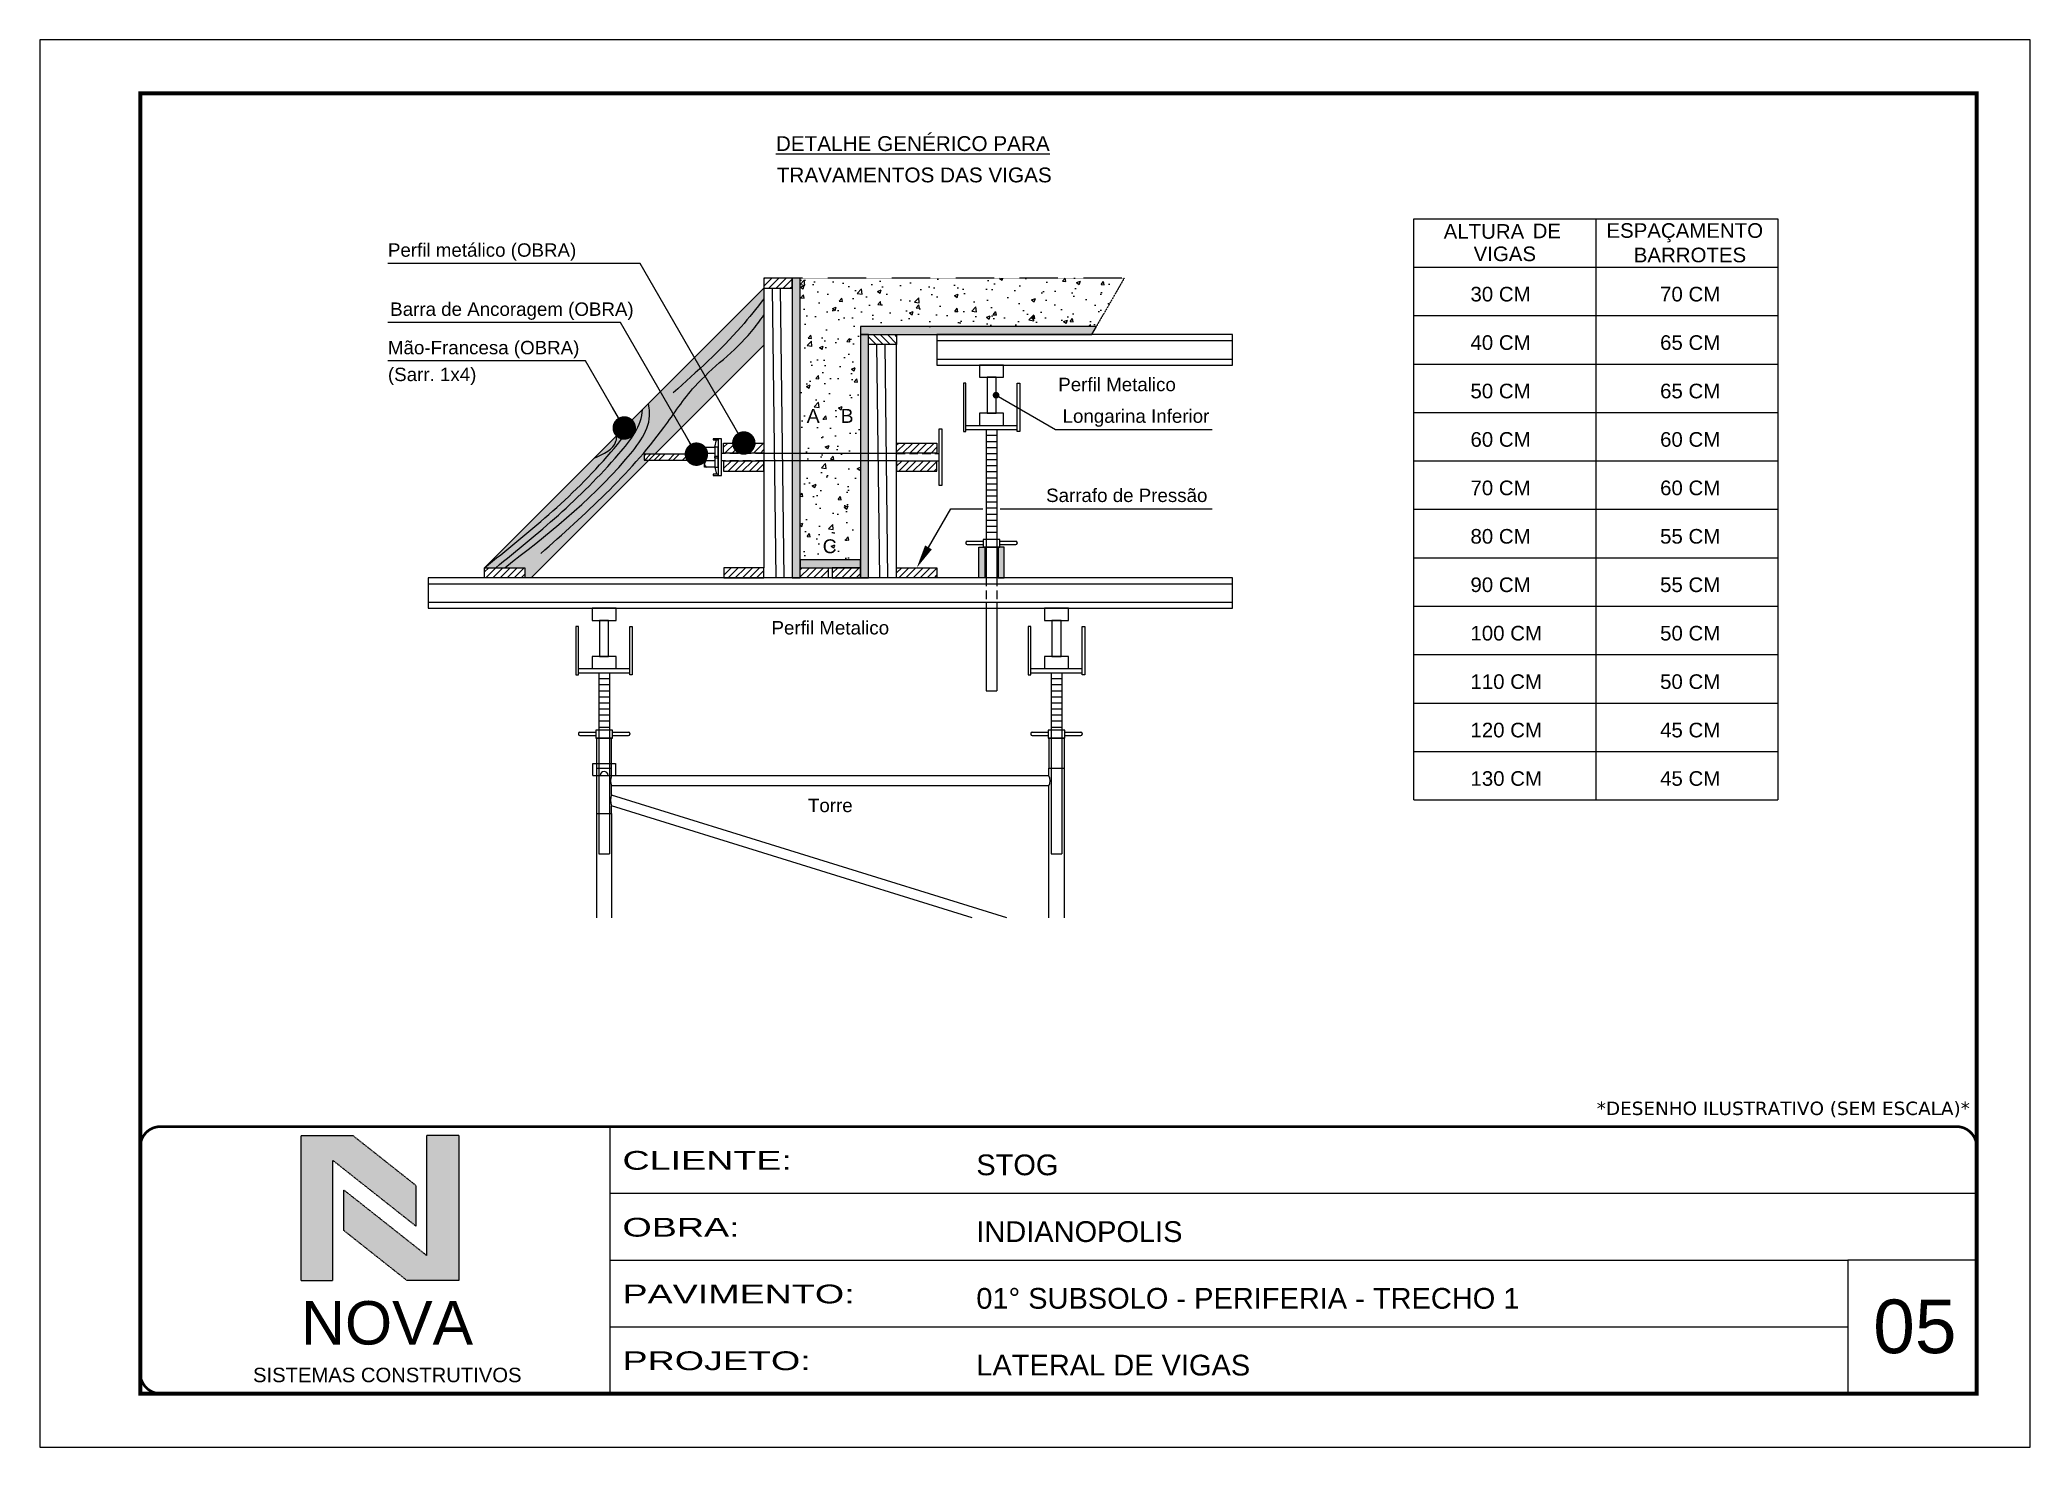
# Model space of a CAD drawing. Extents: x 0 to 6325, y 5574 to 19307.
# Drawn here: x 0 to 1485, y 15911 to 16961 of the extents above; entities that cross this region are included whole.
import ezdxf
from ezdxf.enums import TextEntityAlignment as Align

# ---------------------------------------------------------------- set-up
doc = ezdxf.new("R2010")
doc.units = 0
for name, pattern in [('CONTINUO', [0]), ('DASHED', [0.75, 0.5, -0.25]), ('HIDDEN', [9.525, 6.35, -3.175])]:
    doc.linetypes.add(name, pattern=pattern)
for name, color, linetype in [('BARRA DE ANCORAGEM', 251, 'Continuous'), ('COTA', 241, 'Continuous'), ('GARFOS', 7, 'Continuous'), ('Hachura', 253, 'Continuous')]:
    doc.layers.add(name, color=color, linetype=linetype)
for name, color, linetype, lineweight in [('CARIMBO', 255, 'Continuous', 9), ('CARIMBO-LEGENDA', 75, 'Continuous', 15), ('CONCRETO', 251, 'Continuous', 25), ('Demarcação 1', 251, 'Continuous', 9), ('Escoras', 2, 'Continuous', 25), ('Folhas', 255, 'Continuous', 9), ('Forcador', 251, 'Continuous', 25), ('Madeira', 126, 'Continuous', 18), ('Perfil Metálico', 224, 'Continuous', 18), ('SARRAFO DE PRESSAO', 251, 'DASHED', 9)]:
    doc.layers.add(name, color=color, linetype=linetype, lineweight=lineweight)
doc.layers.add('Demarcação 2', color=7, linetype='Continuous', lineweight=9, true_color=0xe0e0e0)
doc.styles.add('arial', font='arial.ttf')
doc.styles.get("Standard").update_dxf_attribs({"font": 'arial.ttf'})
doc.styles.add('stylellllll', font='verdana.ttf', dxfattribs={"height": 2})
doc.styles.add('Tecnologia', font='')
doc.styles.get('Tecnologia').set_extended_font_data('Forgotten Futurist')
doc.dimstyles.new('3x', dxfattribs={"dimtxt": 10, "dimasz": 5, "dimexe": 7, "dimexo": 5, "dimgap": 4, "dimtad": 1, "dimdec": 4, "dimlfac": 0.333333, "dimdsep": 46, "dimtxsty": 'Standard', "dimblk": 'DOT', "dimcen": 0.09, "dimclrd": 1, "dimclre": 1, "dimclrt": 2, "dimadec": 0, "dimazin": 2, "dimtfac": 1, "dimtdec": 4, "dimtmove": 0, "dimatfit": 3, "dimldrblk": 'DOT', "dimfxl": 1, "dimtolj": 1, "dimtzin": 0, "dimlwd": 9, "dimlwe": 9, "dimarcsym": 0})
pattern_1 = [(45, (-4740.7443, 22500.987), (-2.6516504, 2.6516504), [])]

msp = doc.modelspace()

# ---------------------------------------------------------------- texts
at = {"color": 0, "linetype": 'Continuous', "ltscale": 5, "style": 'arial'}
for s, p in [('%%UDETALHE GENÉRICO PARA', (651.32, 16878.47)), ('TRAVAMENTOS DAS VIGAS', (652.4, 16855.08))]:
    msp.add_text(s, height=11.0592, dxfattribs=at).set_placement(p, align=Align.CENTER)
at = {"layer": 'CARIMBO', "style": 'arial'}
for s, height, p in [('Perfil metálico (OBRA)', 10, (259.74, 16799.58)), ('Barra de Ancoragem (OBRA)', 10, (261.42, 16755.47)), ('Mão-Francesa (OBRA)', 10, (259.74, 16726.8)), ('Longarina Inferior', 10, (763.07, 16675.69)), ('Sarrafo de Pressão', 10, (750.79, 16616.58)), ('05', 40, (1367.86, 15981.57))]:
    msp.add_text(s, height=height, dxfattribs=at).set_placement(p)
msp.add_text('(Sarr. 1x4)', height=10, dxfattribs=at).set_placement((259.74, 16716.8), align=Align.TOP_LEFT)
for s, p in [('Perfil Metalico', (803.72, 16704.28)), ('Perfil Metalico', (589.78, 16522.78)), ('Torre', (589.78, 16390.25))]:
    msp.add_text(s, height=10, dxfattribs=at).set_placement(p, align=Align.MIDDLE_CENTER)
at = {"layer": 'CARIMBO', "color": 0, "linetype": 'Continuous', "style": 'arial'}
for s, p in [('A', (576.99, 16680.82)), ('B', (602.28, 16680.82)), ('C', (589.32, 16583.57))]:
    msp.add_text(s, height=10.37, dxfattribs=at).set_placement(p, align=Align.MIDDLE_CENTER)
at = {"layer": 'CARIMBO', "style": 'stylellllll'}
msp.add_text('*DESENHO ILUSTRATIVO (SEM ESCALA)*', height=10, dxfattribs=at).set_placement((1440, 16159.24), align=Align.RIGHT)
at = {"layer": 'GARFOS', "color": 2, "ltscale": 1.5}
for s, height, p in [('ALTURA   ', 10.91, (1047.4, 16812.99)), ('DE', 10.91, (1113.79, 16813.38)), ('ESPAÇAMENTO', 10.9102, (1168.84, 16813.69)), ('VIGAS', 10.91, (1069.75, 16796.3)), ('BARROTES', 10.91, (1189.25, 16795.45)), ('30 CM', 10.91, (1067.39, 16766.22)), ('70 CM', 10.91, (1208.87, 16766.22)), ('40 CM', 10.91, (1067.39, 16730.09)), ('65 CM', 10.91, (1208.87, 16730.09)), ('50 CM', 10.91, (1067.39, 16693.95)), ('65 CM', 10.91, (1208.87, 16693.95)), ('60 CM', 10.91, (1067.39, 16657.82)), ('60 CM', 10.91, (1208.87, 16657.82)), ('70 CM', 10.91, (1067.39, 16621.68)), ('60 CM', 10.91, (1208.87, 16621.68)), ('80 CM', 10.91, (1067.39, 16585.54)), ('55 CM', 10.91, (1208.87, 16585.54)), ('90 CM', 10.91, (1067.39, 16549.41)), ('55 CM', 10.91, (1208.87, 16549.41)), ('100 CM', 10.91, (1067.39, 16513.27)), ('50 CM', 10.91, (1208.87, 16513.27)), ('110 CM', 10.91, (1067.39, 16477.13)), ('50 CM', 10.91, (1208.87, 16477.13)), ('120 CM', 10.91, (1067.39, 16441)), ('45 CM', 10.91, (1208.87, 16441)), ('130 CM', 10.91, (1067.39, 16404.86)), ('45 CM', 10.91, (1208.87, 16404.86))]:
    msp.add_text(s, height=height, dxfattribs=at).set_placement(p)

# ---------------------------------------------------------------- blocks, each defined once
blk = doc.blocks.new('A$C64660E27')
at = {"layer": 'COTA', "true_color": 0x1a1a1a}
h = blk.add_hatch(color=250, dxfattribs=at)
h.dxf.hatch_style = 1
h.paths.add_polyline_path([(185.4, -11.6), (142.4, -11.6), (142.4, -131.6), (168.8, -131.6), (168.8, -32.2), (237.7, -86.7), (237.7, -53)])
at = {"layer": 'COTA'}
h = blk.add_hatch(color=20, dxfattribs=at)
h.dxf.hatch_style = 1
h.paths.add_polyline_path([(273, -11.4), (246.6, -11.4), (246.6, -111.1), (177.7, -56.6), (177.7, -90.2), (230, -131.6), (273, -131.6)])
for p, q in [((142.4, -131.6), (142.4, -11.6)), ((142.4, -11.6), (185.4, -11.6)), ((185.4, -11.6), (237.7, -53)), ((273, -11.4), (246.6, -11.4)), ((246.6, -111.1), (246.6, -11.4)), ((273, -11.4), (273, -131.6)), ((168.8, -32.2), (237.7, -86.7)), ((168.8, -131.6), (168.8, -32.2)), ((246.6, -111.1), (177.7, -56.6)), ((177.7, -90.2), (177.7, -56.6)), ((237.7, -86.7), (237.7, -53)), ((230, -131.6), (177.7, -90.2)), ((142.4, -131.6), (168.8, -131.6)), ((273, -131.6), (230, -131.6))]:
    blk.add_line(p, q)
at = {"layer": 'CARIMBO-LEGENDA', "color": 7, "linetype": 'Continuous', "ltscale": 100, "style": 'arial'}
blk.add_text('NOVA', height=36, dxfattribs=at).set_placement((142.4, -184.8))
at = {"layer": 'CARIMBO-LEGENDA', "color": 7, "linetype": 'Continuous', "style": 'arial'}
blk.add_text('SISTEMAS CONSTRUTIVOS', height=12, dxfattribs=at).set_placement((102.5, -216))
blk = doc.blocks.new('9999999999')
at = {"color": 30, "linetype": 'CONTINUO'}
for p, q in [((98564.6, 34230.2), (98564.6, 34429.4)), ((98564.6, 34379.6), (99584, 34379.6)), ((98564.6, 34329.8), (99488, 34329.8)), ((99584, 34329.8), (99488, 34329.8)), ((99488, 34329.8), (99488, 34230.2)), ((98564.6, 34280), (99488, 34280))]:
    blk.add_line(p, q, dxfattribs=at)
at = {"color": 30, "linetype": 'CONTINUO', "const_width": 2}
blk.add_lwpolyline([(99584, 34230.2), (99584, 34414.4, 0.414214), (99569, 34429.4), (98229, 34429.4, 0.414214), (98214, 34414.4), (98214, 34245.2, 0.414214), (98229, 34230.2), (99584, 34230.2)], format="xyb", dxfattribs=at)
at = {"layer": 'Folhas'}
blk.add_lwpolyline([(98139, 34190.2), (99624, 34190.2), (99624, 35240.2), (98139, 35240.2)], close=True, dxfattribs=at)
at = {"layer": 'Folhas', "color": 30, "const_width": 3}
blk.add_lwpolyline([(98214, 34230.2), (99584, 34230.2), (99584, 35200.2), (98214, 35200.2)], close=True, dxfattribs=at)
at = {"xscale": 0.9, "yscale": 0.9, "zscale": 0.9}
blk.add_blockref('A$C64660E27', (98205.8, 34433.1), dxfattribs=at)
at = {"color": 7, "linetype": 'Continuous', "ltscale": 5, "style": 'arial'}
for s, height, p in [('STOG', 15.48, (98837.7, 34393.1)), ('INDIANOPOLIS', 15.483, (98837.7, 34343.3)), ('01° SUBSOLO - PERIFERIA - TRECHO 1', 15.483, (98837.7, 34293.5)), ('LATERAL DE VIGAS', 15.483, (98837.7, 34243.7))]:
    blk.add_text(s, height=height, dxfattribs=at).set_placement(p)
at = {"layer": 'Folhas', "color": 7, "style": 'Tecnologia', "width": 1.5}
for s, p in [('CLIENTE:', (98573.7, 34397.2)), ('OBRA:', (98573.7, 34347.3)), ('PAVIMENTO:', (98573.7, 34297.5)), ('PROJETO:', (98573.7, 34247.7))]:
    blk.add_text(s, height=14, dxfattribs=at).set_placement(p)
blk = doc.blocks.new('HT20CT')
at = {"layer": 'Forcador'}
for points in [[(-4, 16), (-4, 20), (4, 20), (4, 16)], [(-1.5, 4), (-1.5, 16), (1.5, 16), (1.5, 4)], [(-4, 0), (-4, 4), (4, 4), (4, 0)]]:
    blk.add_lwpolyline(points, close=True, dxfattribs=at)
blk = doc.blocks.new('_Dot')
at = {"color": 0, "linetype": 'ByBlock', "lineweight": -2}
blk.add_line((-0.5, 0), (-1, 0), dxfattribs=at)
at = {"color": 0, "linetype": 'ByBlock', "const_width": 0.5}
blk.add_lwpolyline([(-0.25, 0, 1), (0.25, 0, 1)], format="xyb", close=True, dxfattribs=at)

# ---------------------------------------------------------------- hatches: boundary and pattern name
at = {"layer": 'CONCRETO', "linetype": 'DASHED', "ltscale": 0.3}
h = msp.add_hatch(dxfattribs=at)
h.set_pattern_fill('AR-CONC', color=256, scale=4, style=0)
h.set_pattern_definition([(50, (-48099.739, 8830.645), (28.690407, -2.510085), [3, -33]), (355, (-48099.74, 8830.645), (-5.550053, 30.087685), [2.4, -26.4]), (100.4514, (-48097.348, 8830.436), (23.140375, 27.577582), [2.549608, -28.045684]), (46.1842, (-48099.74, 8838.645), (42.689642, -6.62076), [4.5, -49.5]), (96.6356, (-48096.18, 8838.094), (37.386508, 38.964715), [3.82441, -42.06852]), (351.1842, (-48099.74, 8838.645), (37.386478, 38.964744), [3.6, -39.6]), (21, (-48095.739, 8836.645), (23.876282, -16.104756), [3, -33]), (326, (-48095.74, 8836.645), (9.732613, 29.006002), [2.4, -26.4]), (71.4514, (-48093.75, 8835.303), (33.608905, 12.90122), [2.549608, -28.045684]), (37.5, (-48099.739, 8830.645), (0.4863942, 13.3157542), [0, -26.08, 0, -26.8, 0, -26.5]), (7.5, (-48099.739, 8830.645), (10.5227815, 15.7764685), [0, -15.28, 0, -25.48, 0, -10.1]), (327.5, (-48108.659, 8830.645), (21.3528974, -0.9021949), [0, -10, 0, -31.2, 0, -41.4]), (317.5, (-48112.659, 8830.645), (23.327447, 4.004199), [0, -13, 0, -20.72, 0, -29.4])])
h.paths.add_polyline_path([(567.28, 16783.57), (567.28, 16573.57), (612.28, 16573.57), (612.28, 16747.57), (788.27, 16747.57), (809.06, 16783.57)])
h.paths.add_polyline_path([(594.85, 16673.05), (609.7, 16673.05), (609.7, 16688.6), (594.85, 16688.6)], flags=24)
h.paths.add_polyline_path([(569.54, 16673.05), (584.43, 16673.05), (584.43, 16688.6), (569.54, 16688.6)], flags=24)
h.paths.add_polyline_path([(581.41, 16575.53), (597.23, 16575.53), (597.23, 16591.61), (581.41, 16591.61)], flags=24)
at = {"layer": 'Demarcação 1'}
for points in [[(567.28, 16783.57), (561.28, 16783.57), (561.28, 16560.07), (567.28, 16560.07)], [(788.27, 16747.57), (612.28, 16747.57), (612.28, 16741.57), (784.81, 16741.57)], [(618.28, 16741.57), (612.28, 16741.57), (612.28, 16560.07), (618.28, 16560.07)], [(612.28, 16573.57), (567.28, 16573.57), (567.28, 16567.57), (612.28, 16567.57)]]:
    msp.add_hatch(color=256, dxfattribs=at).paths.add_polyline_path(points)
at = {"layer": 'Demarcação 2'}
msp.add_hatch(color=256, dxfattribs=at).paths.add_polyline_path([(540.28, 16733.65), (540.28, 16776.07), (331.79, 16567.59), (361.86, 16567.59), (361.86, 16560.07), (366.7, 16560.07), (454.49, 16647.86), (450.82, 16647.86), (450.82, 16652.28), (458.91, 16652.28)])
at = {"layer": 'Hachura'}
h = msp.add_hatch(dxfattribs=at)
h.set_pattern_fill('ANSI31', color=256, scale=30, style=0)
h.set_pattern_definition(pattern_1)
h.paths.add_polyline_path([(540.28, 16783.57), (561.28, 16783.57), (561.28, 16776.07), (540.28, 16776.07)])
h = msp.add_hatch(dxfattribs=at)
h.set_pattern_fill('ANSI31', color=256, scale=30, style=0)
h.set_pattern_definition([(135, (8101.1667, 21056.682), (2.6516504, 2.6516504), [])])
h.paths.add_polyline_path([(618.28, 16741.57), (639.28, 16741.57), (639.28, 16734.07), (618.28, 16734.07)])
h = msp.add_hatch(dxfattribs=at)
h.set_pattern_fill('ANSI32', color=256, scale=20, angle=90, style=0)
h.set_pattern_definition([(45, (9107.349, 7675.743), (5.303301, -5.303301), []), (45, (9107.349, 7679.278), (5.303301, -5.303301), [])])
h.paths.add_polyline_path([(450.82, 16647.86), (450.82, 16652.28), (495.82, 16652.28), (495.82, 16647.86)])
h = msp.add_hatch(dxfattribs=at)
h.set_pattern_fill('ANSI31', color=256, scale=30, style=0)
h.set_pattern_definition(pattern_1)
h.paths.add_polyline_path([(540.28, 16653.08), (540.28, 16660.6), (510.21, 16660.6), (510.21, 16653.08)])
h = msp.add_hatch(dxfattribs=at)
h.set_pattern_fill('ANSI31', color=256, scale=30, style=0)
h.set_pattern_definition(pattern_1)
h.paths.add_polyline_path([(510.21, 16639.55), (540.28, 16639.55), (540.28, 16647.07), (510.21, 16647.07)])
h = msp.add_hatch(dxfattribs=at)
h.set_pattern_fill('ANSI31', color=256, scale=30, style=0)
h.set_pattern_definition(pattern_1)
h.paths.add_polyline_path([(669.34, 16653.08), (669.34, 16660.6), (639.28, 16660.6), (639.28, 16653.08)])
h = msp.add_hatch(dxfattribs=at)
h.set_pattern_fill('ANSI31', color=256, scale=30, style=0)
h.set_pattern_definition(pattern_1)
h.paths.add_polyline_path([(639.28, 16639.55), (669.34, 16639.55), (669.34, 16647.07), (639.28, 16647.07)])
h = msp.add_hatch(dxfattribs=at)
h.set_pattern_fill('ANSI31', color=256, scale=30, style=0)
h.set_pattern_definition([(45, (-4919.1598, 22407.98), (-2.6516504, 2.6516504), [])])
h.paths.add_polyline_path([(361.86, 16560.07), (361.86, 16567.59), (331.79, 16567.59), (331.79, 16560.07)])
h = msp.add_hatch(dxfattribs=at)
h.set_pattern_fill('ANSI31', color=256, scale=30, style=0)
h.set_pattern_definition(pattern_1)
h.paths.add_polyline_path([(510.28, 16560.07), (540.28, 16560.07), (540.28, 16567.57), (510.28, 16567.57)])
h = msp.add_hatch(dxfattribs=at)
h.set_pattern_fill('ANSI31', color=256, scale=30, style=0)
h.set_pattern_definition(pattern_1)
h.paths.add_polyline_path([(567.28, 16567.57), (588.28, 16567.57), (588.28, 16560.07), (567.28, 16560.07)])
h = msp.add_hatch(dxfattribs=at)
h.set_pattern_fill('ANSI31', color=256, scale=30, style=0)
h.set_pattern_definition(pattern_1)
h.paths.add_polyline_path([(612.28, 16560.07), (612.28, 16567.57), (591.28, 16567.57), (591.28, 16560.07)])
h = msp.add_hatch(dxfattribs=at)
h.set_pattern_fill('ANSI31', color=256, scale=30, style=0)
h.set_pattern_definition(pattern_1)
h.paths.add_polyline_path([(669.28, 16567.57), (639.28, 16567.57), (639.28, 16560.07), (669.28, 16560.07)])
at = {"layer": 'Perfil Metálico'}
for points in [[(700.64, 16560.07), (705.14, 16560.07), (705.14, 16582.87), (700.64, 16582.87)], [(715.01, 16560.07), (719.51, 16560.07), (719.51, 16582.87), (715.01, 16582.87)]]:
    msp.add_hatch(color=256, dxfattribs=at).paths.add_polyline_path(points)

# ---------------------------------------------------------------- linework, layer by layer
for points in [[(567.28, 16783.57), (561.28, 16783.57), (561.28, 16560.07), (567.28, 16560.07)], [(788.27, 16747.57), (612.28, 16747.57), (612.28, 16741.57), (784.81, 16741.57)], [(618.28, 16741.57), (612.28, 16741.57), (612.28, 16560.07), (618.28, 16560.07)], [(612.28, 16573.57), (567.28, 16573.57), (567.28, 16567.57), (612.28, 16567.57)]]:
    msp.add_lwpolyline(points, close=True)
at = {"layer": 'BARRA DE ANCORAGEM'}
for p, q in [((503.71, 16657.58), (504.87, 16662.89)), ((506.03, 16663.77), (506.03, 16636.37)), ((639.27, 16652.74), (540.28, 16652.74)), ((639.27, 16647.41), (540.28, 16647.41)), ((503.71, 16642.56), (504.87, 16637.26))]:
    msp.add_line(p, q, dxfattribs=at)
at = {"layer": 'BARRA DE ANCORAGEM', "linetype": 'HIDDEN'}
for p, q in [((540.28, 16652.74), (508.71, 16652.74)), ((540.28, 16647.41), (508.71, 16647.41)), ((639.27, 16652.74), (670.84, 16652.74)), ((639.27, 16647.41), (670.84, 16647.41))]:
    msp.add_line(p, q, dxfattribs=at)
at = {"layer": 'BARRA DE ANCORAGEM', "flags": 128}
for points in [[(506.03, 16663.77), (502.48, 16663.77), (502.48, 16662.89), (506.03, 16662.89)], [(508.71, 16636.37), (508.71, 16663.77), (506.03, 16663.77), (506.03, 16636.37)], [(673.24, 16629.27), (673.24, 16670.87), (670.84, 16670.87), (670.84, 16629.27)], [(495.82, 16652.28), (450.82, 16652.28), (450.82, 16647.86), (495.82, 16647.86)], [(506.03, 16657.58), (503.71, 16657.58), (503.71, 16642.56), (506.03, 16642.56)], [(506.03, 16637.26), (502.48, 16637.26), (502.48, 16636.37), (506.03, 16636.37)]]:
    msp.add_lwpolyline(points, close=True, dxfattribs=at)
for points in [[(503.71, 16652.72), (497.59, 16652.72, -0.729796), (497.59, 16657.58, -0.729796)], [(503.71, 16647.42), (497.59, 16647.42, -0.6666667), (497.59, 16652.72, -0.6666667)]]:
    msp.add_lwpolyline(points, format="xyb", dxfattribs=at)
for points in [[(503.71, 16642.56), (495.82, 16642.56), (495.82, 16657.58), (503.71, 16657.58)], [(503.71, 16649.63), (506.03, 16649.63), (506.03, 16650.51), (503.71, 16650.51), (503.71, 16649.63), (503.71, 16650.51)]]:
    msp.add_lwpolyline(points, dxfattribs=at)
at = {"layer": 'BARRA DE ANCORAGEM'}
msp.add_arc((498.37, 16644.99), 2.55, 107.75636, 252.24364, dxfattribs=at)
at = {"layer": 'CONCRETO', "linetype": 'DASHED', "ltscale": 0.3}
for q in [(567.28, 16783.57), (788.27, 16747.57)]:
    msp.add_line((809.06, 16783.57), q, dxfattribs=at)
at = {"layer": 'Escoras'}
for p, q in [((715.7, 16582.87), (704.45, 16582.87)), ((415.4, 16440.52), (415.4, 16306.43)), ((426.65, 16440.52), (415.4, 16440.52)), ((426.65, 16418.02), (426.65, 16440.52)), ((764.15, 16440.52), (752.9, 16440.52)), ((752.9, 16440.52), (752.9, 16418.02)), ((764.15, 16440.52), (764.15, 16306.43)), ((412.59, 16421.4), (429.46, 16421.4)), ((412.59, 16412.62), (412.59, 16421.4)), ((412.59, 16412.62), (418.1, 16412.62)), ((415.4, 16418.02), (426.65, 16418.02)), ((424.96, 16421.37), (417.09, 16421.37)), ((424.96, 16412.34), (417.09, 16412.34)), ((423.95, 16412.62), (429.46, 16412.62)), ((426.65, 16412.4), (426.65, 16418.02)), ((752.9, 16412.4), (426.65, 16412.4)), ((429.46, 16421.4), (429.46, 16412.62)), ((752.9, 16418.02), (764.15, 16418.02)), ((752.9, 16412.4), (752.9, 16418.02)), ((752.9, 16404.75), (426.65, 16404.75)), ((426.65, 16398.39), (426.65, 16404.75)), ((721.42, 16306.43), (426.65, 16397.91)), ((752.9, 16306.43), (752.9, 16404.75)), ((415.4, 16384.27), (426.65, 16384.27)), ((695.61, 16306.43), (426.65, 16389.9)), ((426.65, 16384.27), (426.65, 16389.9)), ((426.65, 16384.27), (426.65, 16306.43))]:
    msp.add_line(p, q, dxfattribs=at)
for centre, radius, start, end in [((421.03, 16412.62), 2.92, 0, 180), ((434.22, 16408.57), 8.48, 153.19207, 206.80793), ((745.33, 16408.57), 8.48, 333.19207, 26.80793), ((436.06, 16394.14), 10.33, 155.71056, 204.28944)]:
    msp.add_arc(centre, radius, start, end, dxfattribs=at)
at = {"layer": 'Forcador', "linetype": 'Continuous'}
for p, q in [((690.95, 16673.77), (729.2, 16673.77)), ((690.95, 16670.62), (729.2, 16670.62)), ((706.14, 16670.62), (706.14, 16560.07)), ((714.01, 16670.62), (714.01, 16560.07)), ((690.95, 16586.25), (690.95, 16585.8)), ((691.96, 16587.26), (703.78, 16587.26)), ((691.96, 16584.78), (703.78, 16584.78)), ((716.38, 16587.26), (728.19, 16587.26)), ((716.38, 16584.78), (728.19, 16584.78)), ((729.2, 16586.25), (729.2, 16585.8)), ((706.14, 16537.27), (706.14, 16475.62)), ((714.01, 16537.27), (714.01, 16475.62)), ((401.9, 16492.27), (440.15, 16492.27)), ((401.9, 16489.12), (440.15, 16489.12)), ((417.09, 16489.12), (417.09, 16354.12)), ((424.96, 16489.12), (424.96, 16354.12)), ((739.4, 16492.27), (777.65, 16492.27)), ((739.4, 16489.12), (777.65, 16489.12)), ((754.59, 16489.12), (754.59, 16354.12)), ((762.46, 16489.12), (762.46, 16354.12)), ((706.14, 16475.62), (714.01, 16475.62)), ((401.9, 16443.9), (401.9, 16443.45)), ((402.91, 16444.91), (414.73, 16444.91)), ((402.91, 16442.43), (414.73, 16442.43)), ((427.33, 16444.91), (439.14, 16444.91)), ((427.33, 16442.43), (439.14, 16442.43)), ((440.15, 16443.9), (440.15, 16443.45)), ((739.4, 16443.9), (739.4, 16443.45)), ((740.41, 16444.91), (752.23, 16444.91)), ((740.41, 16442.43), (752.23, 16442.43)), ((764.83, 16444.91), (776.64, 16444.91)), ((764.83, 16442.43), (776.64, 16442.43)), ((777.65, 16443.9), (777.65, 16443.45)), ((417.09, 16354.12), (424.96, 16354.12)), ((754.59, 16354.12), (762.46, 16354.12))]:
    msp.add_line(p, q, dxfattribs=at)
at = {"layer": 'Forcador', "linetype": 'HIDDEN'}
for p, q in [((706.14, 16560.07), (706.14, 16537.27)), ((714.01, 16560.07), (714.01, 16537.27))]:
    msp.add_line(p, q, dxfattribs=at)
at = {"layer": 'Forcador', "linetype": 'Continuous'}
for points in [[(689.04, 16705.27), (689.04, 16669.27), (690.95, 16669.27), (690.95, 16705.27)], [(731.11, 16705.27), (731.11, 16669.27), (729.2, 16669.27), (729.2, 16705.27)], [(703.78, 16588.72), (703.78, 16582.87), (716.38, 16582.87), (716.38, 16588.72)], [(399.99, 16523.77), (399.99, 16487.77), (401.9, 16487.77), (401.9, 16523.77)], [(442.06, 16523.77), (442.06, 16487.77), (440.15, 16487.77), (440.15, 16523.77)], [(737.49, 16523.77), (737.49, 16487.77), (739.4, 16487.77), (739.4, 16523.77)], [(779.56, 16523.77), (779.56, 16487.77), (777.65, 16487.77), (777.65, 16523.77)], [(414.73, 16446.37), (414.73, 16440.52), (427.33, 16440.52), (427.33, 16446.37)], [(752.23, 16446.37), (752.23, 16440.52), (764.83, 16440.52), (764.83, 16446.37)]]:
    msp.add_lwpolyline(points, close=True, dxfattribs=at)
for centre, start, end in [((691.96, 16586.25), 90, 180), ((691.96, 16585.8), 180, 270), ((728.19, 16586.25), 0, 90), ((728.19, 16585.8), 270, 0), ((402.91, 16443.9), 90, 180), ((402.91, 16443.45), 180, 270), ((439.14, 16443.9), 0, 90), ((439.14, 16443.45), 270, 0), ((740.41, 16443.9), 90, 180), ((740.41, 16443.45), 180, 270), ((776.64, 16443.9), 0, 90), ((776.64, 16443.45), 270, 0)]:
    msp.add_arc(centre, 1.01, start, end, dxfattribs=at)
at = {"layer": 'GARFOS', "color": 2, "ltscale": 1.5}
for p, q in [((1025.2, 16394.33), (1025.2, 16827.96)), ((1025.2, 16827.96), (1296.74, 16827.96)), ((1160.97, 16827.96), (1160.97, 16394.33)), ((1296.74, 16827.96), (1296.74, 16394.33)), ((1025.2, 16791.82), (1296.74, 16791.82)), ((1025.2, 16755.69), (1296.74, 16755.69)), ((1025.2, 16719.55), (1296.74, 16719.55)), ((1025.2, 16683.41), (1296.74, 16683.41)), ((1025.2, 16647.28), (1296.74, 16647.28)), ((1025.2, 16611.14), (1296.74, 16611.14)), ((1025.2, 16575.01), (1296.74, 16575.01)), ((1025.2, 16538.87), (1296.74, 16538.87)), ((1025.2, 16502.73), (1296.74, 16502.73)), ((1025.2, 16466.6), (1296.74, 16466.6)), ((1025.2, 16430.46), (1296.74, 16430.46)), ((1025.2, 16394.33), (1296.74, 16394.33))]:
    msp.add_line(p, q, dxfattribs=at)
at = {"layer": 'Hachura'}
for p, q in [((549.3, 16560.07), (546.6, 16776.07)), ((555.3, 16560.07), (552.6, 16776.07)), ((626.78, 16560.07), (624.6, 16734.07)), ((632.78, 16560.07), (630.6, 16734.07)), ((714.01, 16666.11), (706.14, 16666.11)), ((714.01, 16661.59), (706.14, 16661.59)), ((714.01, 16657.07), (706.14, 16657.07)), ((714.01, 16652.56), (706.14, 16652.56)), ((714.01, 16648.04), (706.14, 16648.04)), ((714.01, 16643.52), (706.14, 16643.52)), ((714.01, 16639.01), (706.14, 16639.01)), ((714.01, 16634.49), (706.14, 16634.49)), ((714.01, 16629.97), (706.14, 16629.97)), ((714.01, 16625.46), (706.14, 16625.46)), ((714.01, 16620.94), (706.14, 16620.94)), ((714.01, 16616.42), (706.14, 16616.42)), ((714.01, 16611.91), (706.14, 16611.91)), ((714.01, 16607.39), (706.14, 16607.39)), ((714.01, 16602.87), (706.14, 16602.87)), ((714.01, 16598.36), (706.14, 16598.36)), ((714.01, 16593.84), (706.14, 16593.84)), ((424.96, 16484.61), (417.09, 16484.61)), ((762.46, 16484.61), (754.59, 16484.61)), ((424.96, 16480.09), (417.09, 16480.09)), ((424.96, 16475.57), (417.09, 16475.57)), ((424.96, 16471.06), (417.09, 16471.06)), ((762.46, 16480.09), (754.59, 16480.09)), ((762.46, 16475.57), (754.59, 16475.57)), ((762.46, 16471.06), (754.59, 16471.06)), ((424.96, 16466.54), (417.09, 16466.54)), ((424.96, 16462.02), (417.09, 16462.02)), ((424.96, 16457.51), (417.09, 16457.51)), ((762.46, 16466.54), (754.59, 16466.54)), ((762.46, 16462.02), (754.59, 16462.02)), ((762.46, 16457.51), (754.59, 16457.51)), ((424.96, 16452.99), (417.09, 16452.99)), ((424.96, 16448.47), (417.09, 16448.47)), ((762.46, 16452.99), (754.59, 16452.99)), ((762.46, 16448.47), (754.59, 16448.47))]:
    msp.add_line(p, q, dxfattribs=at)
at = {"layer": 'Hachura', "color": 1}
for p, q in [((663.03, 16582.73), (679.69, 16611.58)), ((679.69, 16611.58), (703.64, 16611.58)), ((716.51, 16611.58), (874.62, 16611.58))]:
    msp.add_line(p, q, dxfattribs=at)
at = {"layer": 'Hachura'}
for points in [[(540.28, 16768.28), (523.23, 16747.31), (472.65, 16698.05)], [(373.76, 16578.08), (465.65, 16672.21), (488.6, 16702.69), (530.97, 16743.73), (540.28, 16756.19)], [(346.83, 16567.59), (437.32, 16648.5), (454.98, 16683.33), (454.24, 16690.03)], [(413.54, 16649.33), (429.88, 16661.98), (430.65, 16666.44)]]:
    msp.add_spline(points, degree=3, dxfattribs=at)
for points, knots in [([(331.79, 16567.59), (364.03, 16593.32), (403.25, 16624.64), (438.94, 16669.21), (441.96, 16677.76)], [0, 0, 0, 0, 127.741989, 155.4442459, 155.4442459, 155.4442459, 155.4442459]), ([(340.14, 16567.59), (371.49, 16593.07), (412.15, 16626.11), (449.23, 16673.48), (449.72, 16685.52)], [0, 0, 0, 0, 125.1825812, 162.3251979, 162.3251979, 162.3251979, 162.3251979])]:
    msp.add_open_spline(points, degree=3, knots=knots, dxfattribs=at)
at = {"layer": 'Hachura', "color": 1}
msp.add_solid([(665.55, 16581.27), (654.28, 16567.57), (660.5, 16584.19)], dxfattribs=at)
at = {"layer": 'Madeira'}
for p, q in [((540.28, 16776.07), (331.79, 16567.59)), ((540.28, 16776.07), (540.28, 16567.57)), ((540.28, 16733.65), (366.7, 16560.07)), ((639.28, 16567.57), (639.28, 16734.07))]:
    msp.add_line(p, q, dxfattribs=at)
for points in [[(540.28, 16776.07), (561.28, 16776.07), (561.28, 16783.57), (540.28, 16783.57)], [(639.28, 16734.07), (618.28, 16734.07), (618.28, 16741.57), (639.28, 16741.57)], [(510.21, 16660.6), (540.28, 16660.6), (540.28, 16653.08), (510.21, 16653.08)], [(510.21, 16639.55), (540.28, 16639.55), (540.28, 16647.07), (510.21, 16647.07)], [(639.28, 16660.6), (669.34, 16660.6), (669.34, 16653.08), (639.28, 16653.08)], [(639.28, 16639.55), (669.34, 16639.55), (669.34, 16647.07), (639.28, 16647.07)], [(331.79, 16567.59), (361.86, 16567.59), (361.86, 16560.07), (331.79, 16560.07)], [(510.28, 16560.07), (540.28, 16560.07), (540.28, 16567.57), (510.28, 16567.57)], [(588.28, 16560.07), (567.28, 16560.07), (567.28, 16567.57), (588.28, 16567.57)], [(591.28, 16560.07), (612.28, 16560.07), (612.28, 16567.57), (591.28, 16567.57)], [(669.28, 16560.07), (639.28, 16560.07), (639.28, 16567.57), (669.28, 16567.57)]]:
    msp.add_lwpolyline(points, close=True, dxfattribs=at)
at = {"layer": 'Perfil Metálico'}
for p, q in [((669.28, 16737.07), (889.78, 16737.07)), ((669.28, 16723.27), (889.78, 16723.27)), ((289.78, 16555.57), (889.78, 16555.57)), ((289.78, 16541.77), (889.78, 16541.77))]:
    msp.add_line(p, q, dxfattribs=at)
for points in [[(669.28, 16718.77), (889.78, 16718.77), (889.78, 16741.57), (669.28, 16741.57)], [(705.14, 16560.07), (700.64, 16560.07), (700.64, 16582.87), (705.14, 16582.87)], [(715.01, 16560.07), (719.51, 16560.07), (719.51, 16582.87), (715.01, 16582.87)], [(289.78, 16537.27), (889.78, 16537.27), (889.78, 16560.07), (289.78, 16560.07)]]:
    msp.add_lwpolyline(points, close=True, dxfattribs=at)

# ---------------------------------------------------------------- block references
at = {"layer": 'Forcador', "linetype": 'Continuous', "xscale": -2.25, "yscale": 2.25, "zscale": 2.25}
for p in [(710.08, 16673.77), (758.53, 16492.27)]:
    msp.add_blockref('HT20CT', p, dxfattribs=at)
at = {"layer": 'Forcador', "xscale": -2.25, "yscale": 2.25, "zscale": 2.25}
msp.add_blockref('HT20CT', (421.03, 16492.27), dxfattribs=at)
at = {"layer": 'SARRAFO DE PRESSAO', "color": 6, "linetype": 'ByBlock'}
msp.add_blockref('9999999999', (-98138.98, -18278.78), dxfattribs=at)

msp.set_redraw_order([(e.dxf.handle, doc.entitydb.next_handle()) for e in msp.query("TEXT MTEXT ATTDEF DIMENSION ARC_DIMENSION")])  # texts and dimensions are drawn at this point

# ---------------------------------------------------------------- leaders
msp.add_leader([(713.45, 16696.27), (757.76, 16670.69), (874.62, 16670.69)], dimstyle='3x', override={"dimgap": 4, "dimtad": 0})
at = {"layer": 'Hachura'}
for points, override in [([(525.24, 16660.6), (447.89, 16794.58), (259.74, 16794.58)], {"dimasz": 17.5, "dimtad": 0}), ([(489.89, 16652.28), (433.2, 16750.47), (259.74, 16750.47)], {"dimasz": 17.5, "dimtad": 0}), ([(436.04, 16671.83), (407.19, 16721.8), (259.74, 16721.8)], {"dimasz": 17.5, "dimgap": 4, "dimtad": 0})]:
    msp.add_leader(points, dimstyle='3x', override=override, dxfattribs=at)

doc.saveas('drawing.dxf')
